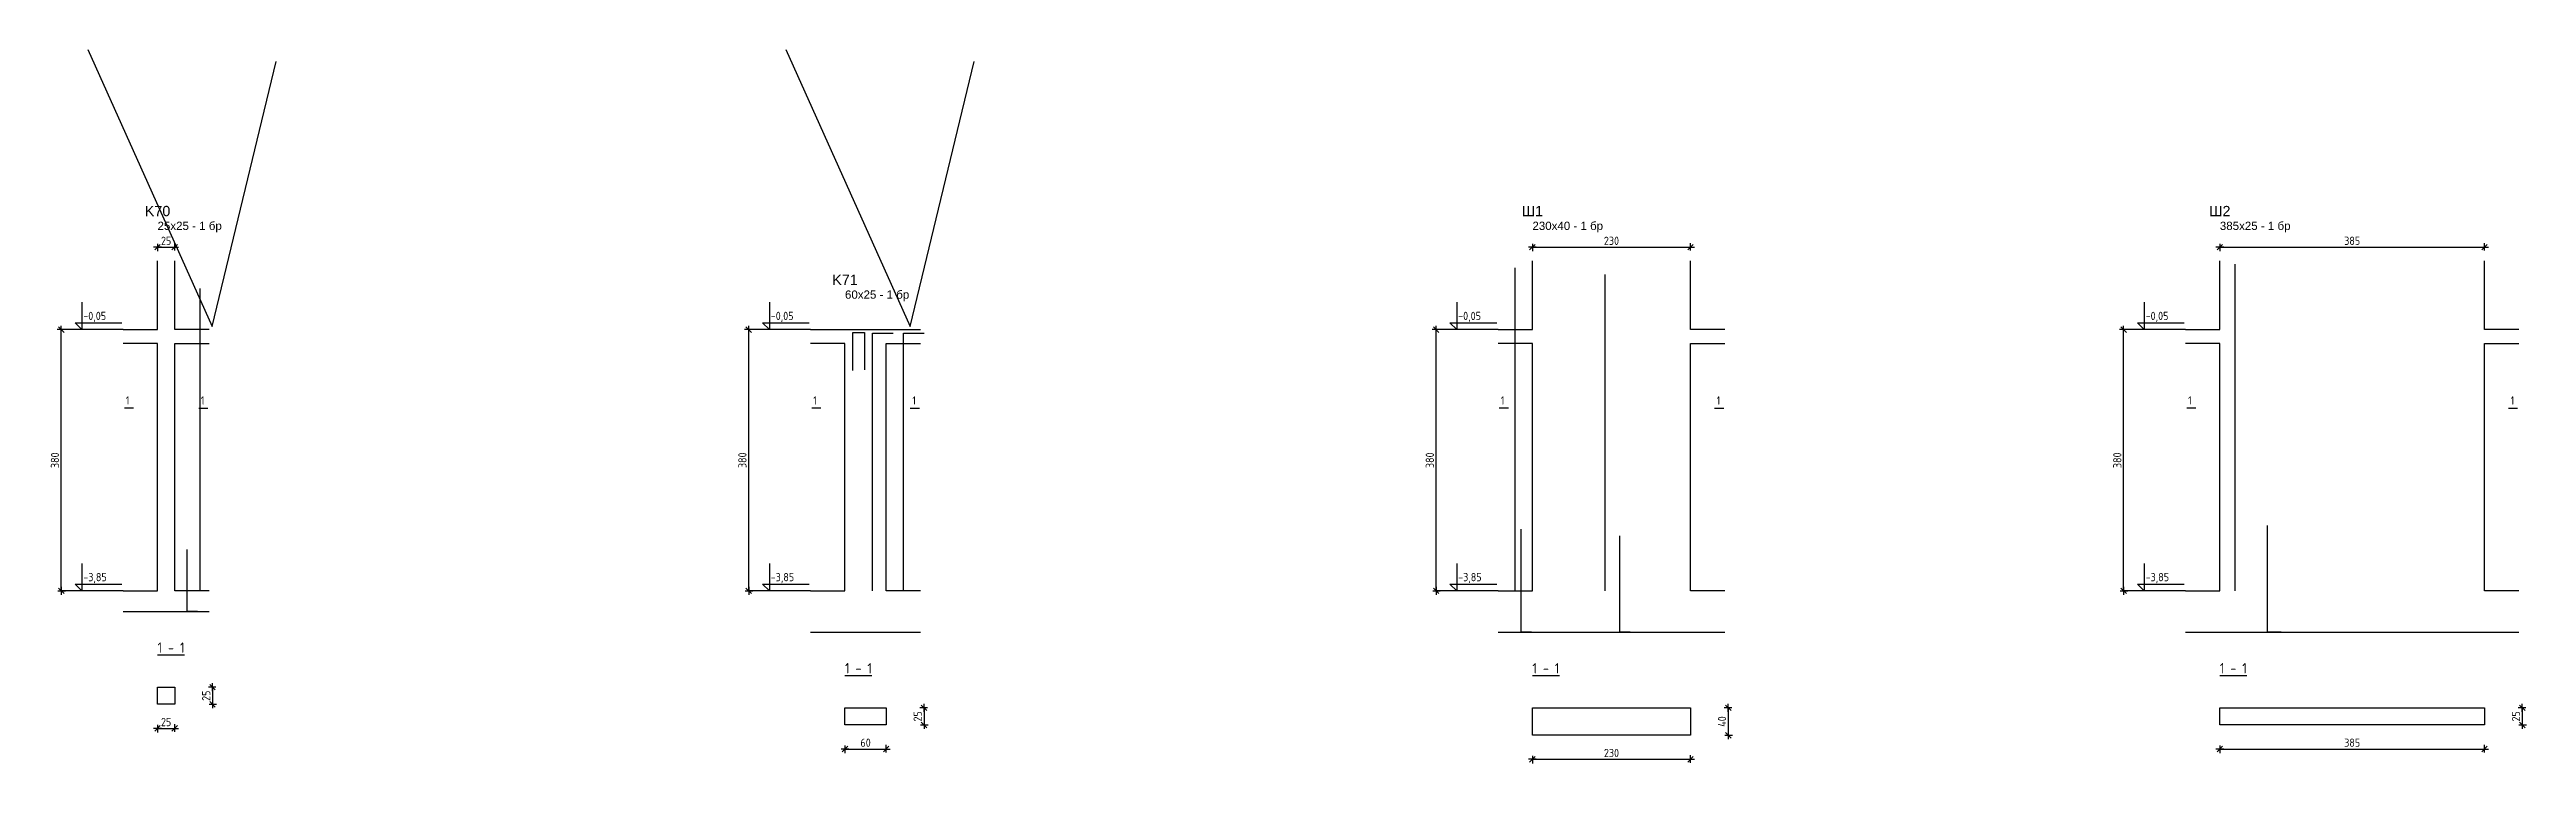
# Model space of a CAD drawing. Header units: millimetres. Extents: x 879 to 91735, y -13728 to 454.
# Drawn here: x 77071 to 80674, y -5904 to -4865 of the extents above; entities that cross this region are included whole.
import ezdxf
from ezdxf.enums import TextEntityAlignment as Align

# ---------------------------------------------------------------- set-up
doc = ezdxf.new("R2010")
doc.units = ezdxf.units.MM
doc.layers.add('1K_koti_razrezi', color=3, linetype='Continuous', lineweight=25)
doc.layers.add('1K_text-koloni', color=3, linetype='Continuous', lineweight=35)
for name, color, linetype in [('1K_SHA', 134, 'Continuous'), ('k_arm', 40, 'Continuous'), ('k_nadpisi', 8, 'Continuous'), ('KTX', 1, 'Continuous'), ('KTXTXT', 4, 'Continuous')]:
    doc.layers.add(name, color=color, linetype=linetype)
doc.styles.add('DIM', font='romans.shx', dxfattribs={"width": 0.85})
doc.styles.add('Z1', font='ARIAL.TTF')
doc.dimstyles.new('RAZR1', dxfattribs={"dimtxt": 12, "dimasz": 1, "dimexe": 0.3, "dimexo": 0, "dimgap": 0, "dimtad": 0, "dimrnd": 0.1, "dimzin": 14, "dimdsep": 46, "dimtxsty": 'DIM', "dimblk": 'DIM2', "dimcen": 0.09, "dimse1": 1, "dimse2": 1, "dimclrd": 256, "dimclre": 256, "dimclrt": 41, "dimadec": 8, "dimazin": 0, "dimtfac": 2.307692, "dimtix": 1, "dimtmove": 2, "dimatfit": 3, "dimldrblk": 'DIM2', "dimfxl": 0, "dimtvp": 0.769231, "dimtolj": 1, "dimtzin": 14, "dimarcsym": 0})

msp = doc.modelspace()

# ---------------------------------------------------------------- texts
at = {"layer": '1K_text-koloni', "style": 'Z1'}
for s, p in [('K70', (77227.915, -5092.606)), ('Ш1', (79227.915, -5092.606)), ('Ш2', (80227.915, -5092.606)), ('K71', (78227.915, -5192.606))]:
    msp.add_text(s, height=15, dxfattribs=at).set_placement(p, align=Align.TOP_CENTER)
for s, p in [('25x25 - 1 бр', (77227.915, -5127.606)), ('230x40 - 1 бр', (79227.915, -5127.606)), ('385x25 - 1 бр', (80227.915, -5127.606)), ('60x25 - 1 бр', (78227.915, -5227.606))]:
    msp.add_text(s, height=12, dxfattribs=at).set_placement(p)
at = {"layer": 'KTXTXT', "style": 'DIM', "width": 0.85}
for s, height, p in [('-0,05', 12, (77119.915, -5258.606)), ('-0,05', 12, (78119.915, -5258.606)), ('-0,05', 12, (79119.915, -5258.606)), ('-0,05', 12, (80119.915, -5258.606)), ('1', 12, (77181.715, -5381.606)), ('1', 12, (77290.858, -5381.606)), ('1', 12, (78181.715, -5381.606)), ('1', 12, (78325.858, -5381.606)), ('1', 12, (79181.715, -5381.606)), ('1', 12, (79495.858, -5381.606)), ('1', 12, (80181.715, -5381.606)), ('1', 12, (80650.858, -5381.606)), ('-3,85', 12, (77119.915, -5638.606)), ('-3,85', 12, (78119.915, -5638.606)), ('-3,85', 12, (79119.915, -5638.606)), ('-3,85', 12, (80119.915, -5638.606)), ('%%U1 - 1', 15, (77227.915, -5742.606)), ('%%U1 - 1', 15, (78227.915, -5772.606)), ('%%U1 - 1', 15, (79227.915, -5772.606)), ('%%U1 - 1', 15, (80227.915, -5772.606))]:
    msp.add_text(s, height=height, dxfattribs=at).set_placement(p)

# ---------------------------------------------------------------- blocks, each defined once
blk = doc.blocks.new('DIM2')
for p, q in [((-5.7, 0), (5.7, 0)), ((4, 4), (-4, -4)), ((0, -5), (0, 6))]:
    blk.add_line(p, q)
blk = doc.blocks.new('*D455')
at = {"layer": '1K_koti_razrezi', "lineweight": -2}
blk.add_line((77228.9, -5852.6), (77251.9, -5852.6), dxfattribs=at)
at = {"layer": 'Defpoints', "color": 0}
for p in [(77227.9, -5817.6), (77252.9, -5817.6), (77252.9, -5852.6)]:
    blk.add_point(p, dxfattribs=at)
at = {"layer": '1K_koti_razrezi', "lineweight": -2, "rotation": 180}
blk.add_blockref('DIM2', (77227.9, -5852.6), dxfattribs=at)
at = {"layer": '1K_koti_razrezi', "lineweight": -2}
blk.add_blockref('DIM2', (77252.9, -5852.6), dxfattribs=at)
at = {"layer": '1K_koti_razrezi', "color": 41, "insert": (77240.4, -5843.4), "char_height": 12, "attachment_point": 5, "style": 'DIM'}
blk.add_mtext('\\A1;25', dxfattribs=at)
blk = doc.blocks.new('*D456')
at = {"layer": '1K_koti_razrezi', "lineweight": -2}
blk.add_line((77307.9, -5793.6), (77307.9, -5816.6), dxfattribs=at)
at = {"layer": 'Defpoints', "color": 0}
for p in [(77252.9, -5792.6), (77252.9, -5817.6), (77307.9, -5817.6)]:
    blk.add_point(p, dxfattribs=at)
at = {"layer": '1K_koti_razrezi', "lineweight": -2}
for p, rotation in [((77307.9, -5792.6), 90), ((77307.9, -5817.6), 270)]:
    blk.add_blockref('DIM2', p, dxfattribs=dict(at, rotation=rotation))
at = {"layer": '1K_koti_razrezi', "color": 41, "insert": (77298.7, -5805.1), "char_height": 12, "attachment_point": 5, "rotation": 90, "style": 'DIM'}
blk.add_mtext('\\A1;25', dxfattribs=at)
blk = doc.blocks.new('*D457')
at = {"layer": '1K_koti_razrezi', "lineweight": -2}
blk.add_line((77228.9, -5152.6), (77251.9, -5152.6), dxfattribs=at)
at = {"layer": 'Defpoints', "color": 0}
for p in [(77252.9, -5152.6), (77227.9, -5272.6), (77252.9, -5272.6)]:
    blk.add_point(p, dxfattribs=at)
at = {"layer": '1K_koti_razrezi', "lineweight": -2, "rotation": 180}
blk.add_blockref('DIM2', (77227.9, -5152.6), dxfattribs=at)
at = {"layer": '1K_koti_razrezi', "lineweight": -2}
blk.add_blockref('DIM2', (77252.9, -5152.6), dxfattribs=at)
at = {"layer": '1K_koti_razrezi', "color": 41, "insert": (77240.4, -5143.4), "char_height": 12, "attachment_point": 5, "style": 'DIM'}
blk.add_mtext('\\A1;25', dxfattribs=at)
blk = doc.blocks.new('*D458')
at = {"layer": '1K_koti_razrezi', "lineweight": -2}
blk.add_line((77087.9, -5651.6), (77087.9, -5273.6), dxfattribs=at)
at = {"layer": 'Defpoints', "color": 0}
for p in [(77087.9, -5272.6), (77177.9, -5272.6), (77177.9, -5652.6)]:
    blk.add_point(p, dxfattribs=at)
at = {"layer": '1K_koti_razrezi', "lineweight": -2}
for p, rotation in [((77087.9, -5272.6), 90), ((77087.9, -5652.6), 270)]:
    blk.add_blockref('DIM2', p, dxfattribs=dict(at, rotation=rotation))
at = {"layer": '1K_koti_razrezi', "color": 41, "insert": (77078.7, -5462.6), "char_height": 12, "attachment_point": 5, "rotation": 90, "style": 'DIM'}
blk.add_mtext('\\A1;380', dxfattribs=at)
blk = doc.blocks.new('*D459')
at = {"layer": '1K_koti_razrezi', "lineweight": -2}
blk.add_line((78228.9, -5882.6), (78286.9, -5882.6), dxfattribs=at)
at = {"layer": 'Defpoints', "color": 0}
for p in [(78227.9, -5847.6), (78287.9, -5847.6), (78287.9, -5882.6)]:
    blk.add_point(p, dxfattribs=at)
at = {"layer": '1K_koti_razrezi', "lineweight": -2, "rotation": 180}
blk.add_blockref('DIM2', (78227.9, -5882.6), dxfattribs=at)
at = {"layer": '1K_koti_razrezi', "lineweight": -2}
blk.add_blockref('DIM2', (78287.9, -5882.6), dxfattribs=at)
at = {"layer": '1K_koti_razrezi', "color": 41, "insert": (78257.9, -5873.4), "char_height": 12, "attachment_point": 5, "style": 'DIM'}
blk.add_mtext('\\A1;60', dxfattribs=at)
blk = doc.blocks.new('*D460')
at = {"layer": '1K_koti_razrezi', "lineweight": -2}
blk.add_line((78342.9, -5823.6), (78342.9, -5846.6), dxfattribs=at)
at = {"layer": 'Defpoints', "color": 0}
for p in [(78287.9, -5822.6), (78287.9, -5847.6), (78342.9, -5847.6)]:
    blk.add_point(p, dxfattribs=at)
at = {"layer": '1K_koti_razrezi', "lineweight": -2}
for p, rotation in [((78342.9, -5822.6), 90), ((78342.9, -5847.6), 270)]:
    blk.add_blockref('DIM2', p, dxfattribs=dict(at, rotation=rotation))
at = {"layer": '1K_koti_razrezi', "color": 41, "insert": (78333.7, -5835.1), "char_height": 12, "attachment_point": 5, "rotation": 90, "style": 'DIM'}
blk.add_mtext('\\A1;25', dxfattribs=at)
blk = doc.blocks.new('*D461')
at = {"layer": '1K_koti_razrezi', "lineweight": -2}
blk.add_line((78087.9, -5651.6), (78087.9, -5273.6), dxfattribs=at)
at = {"layer": 'Defpoints', "color": 0}
for p in [(78087.9, -5272.6), (78177.9, -5272.6), (78177.9, -5652.6)]:
    blk.add_point(p, dxfattribs=at)
at = {"layer": '1K_koti_razrezi', "lineweight": -2}
for p, rotation in [((78087.9, -5272.6), 90), ((78087.9, -5652.6), 270)]:
    blk.add_blockref('DIM2', p, dxfattribs=dict(at, rotation=rotation))
at = {"layer": '1K_koti_razrezi', "color": 41, "insert": (78078.7, -5462.6), "char_height": 12, "attachment_point": 5, "rotation": 90, "style": 'DIM'}
blk.add_mtext('\\A1;380', dxfattribs=at)
blk = doc.blocks.new('*D462')
at = {"layer": '1K_koti_razrezi', "lineweight": -2}
blk.add_line((79228.9, -5897.6), (79456.9, -5897.6), dxfattribs=at)
at = {"layer": 'Defpoints', "color": 0}
for p in [(79227.9, -5862.6), (79457.9, -5862.6), (79457.9, -5897.6)]:
    blk.add_point(p, dxfattribs=at)
at = {"layer": '1K_koti_razrezi', "lineweight": -2, "rotation": 180}
blk.add_blockref('DIM2', (79227.9, -5897.6), dxfattribs=at)
at = {"layer": '1K_koti_razrezi', "lineweight": -2}
blk.add_blockref('DIM2', (79457.9, -5897.6), dxfattribs=at)
at = {"layer": '1K_koti_razrezi', "color": 41, "insert": (79342.9, -5888.4), "char_height": 12, "attachment_point": 5, "style": 'DIM'}
blk.add_mtext('\\A1;230', dxfattribs=at)
blk = doc.blocks.new('*D463')
at = {"layer": '1K_koti_razrezi', "lineweight": -2}
blk.add_line((79512.9, -5823.6), (79512.9, -5861.6), dxfattribs=at)
at = {"layer": 'Defpoints', "color": 0}
for p in [(79457.9, -5822.6), (79457.9, -5862.6), (79512.9, -5862.6)]:
    blk.add_point(p, dxfattribs=at)
at = {"layer": '1K_koti_razrezi', "lineweight": -2}
for p, rotation in [((79512.9, -5822.6), 90), ((79512.9, -5862.6), 270)]:
    blk.add_blockref('DIM2', p, dxfattribs=dict(at, rotation=rotation))
at = {"layer": '1K_koti_razrezi', "color": 41, "insert": (79503.7, -5842.6), "char_height": 12, "attachment_point": 5, "rotation": 90, "style": 'DIM'}
blk.add_mtext('\\A1;40', dxfattribs=at)
blk = doc.blocks.new('*D464')
at = {"layer": '1K_koti_razrezi', "lineweight": -2}
blk.add_line((79228.9, -5152.6), (79456.9, -5152.6), dxfattribs=at)
at = {"layer": 'Defpoints', "color": 0}
for p in [(79457.9, -5152.6), (79227.9, -5272.6), (79457.9, -5272.6)]:
    blk.add_point(p, dxfattribs=at)
at = {"layer": '1K_koti_razrezi', "lineweight": -2, "rotation": 180}
blk.add_blockref('DIM2', (79227.9, -5152.6), dxfattribs=at)
at = {"layer": '1K_koti_razrezi', "lineweight": -2}
blk.add_blockref('DIM2', (79457.9, -5152.6), dxfattribs=at)
at = {"layer": '1K_koti_razrezi', "color": 41, "insert": (79342.9, -5143.4), "char_height": 12, "attachment_point": 5, "style": 'DIM'}
blk.add_mtext('\\A1;230', dxfattribs=at)
blk = doc.blocks.new('*D465')
at = {"layer": '1K_koti_razrezi', "lineweight": -2}
blk.add_line((79087.9, -5651.6), (79087.9, -5273.6), dxfattribs=at)
at = {"layer": 'Defpoints', "color": 0}
for p in [(79087.9, -5272.6), (79177.9, -5272.6), (79177.9, -5652.6)]:
    blk.add_point(p, dxfattribs=at)
at = {"layer": '1K_koti_razrezi', "lineweight": -2}
for p, rotation in [((79087.9, -5272.6), 90), ((79087.9, -5652.6), 270)]:
    blk.add_blockref('DIM2', p, dxfattribs=dict(at, rotation=rotation))
at = {"layer": '1K_koti_razrezi', "color": 41, "insert": (79078.7, -5462.6), "char_height": 12, "attachment_point": 5, "rotation": 90, "style": 'DIM'}
blk.add_mtext('\\A1;380', dxfattribs=at)
blk = doc.blocks.new('*D466')
at = {"layer": '1K_koti_razrezi', "lineweight": -2}
blk.add_line((80228.9, -5882.6), (80611.9, -5882.6), dxfattribs=at)
at = {"layer": 'Defpoints', "color": 0}
for p in [(80227.9, -5847.6), (80612.9, -5847.6), (80612.9, -5882.6)]:
    blk.add_point(p, dxfattribs=at)
at = {"layer": '1K_koti_razrezi', "lineweight": -2, "rotation": 180}
blk.add_blockref('DIM2', (80227.9, -5882.6), dxfattribs=at)
at = {"layer": '1K_koti_razrezi', "lineweight": -2}
blk.add_blockref('DIM2', (80612.9, -5882.6), dxfattribs=at)
at = {"layer": '1K_koti_razrezi', "color": 41, "insert": (80420.4, -5873.4), "char_height": 12, "attachment_point": 5, "style": 'DIM'}
blk.add_mtext('\\A1;385', dxfattribs=at)
blk = doc.blocks.new('*D467')
at = {"layer": '1K_koti_razrezi', "lineweight": -2}
blk.add_line((80667.9, -5823.6), (80667.9, -5846.6), dxfattribs=at)
at = {"layer": 'Defpoints', "color": 0}
for p in [(80612.9, -5822.6), (80612.9, -5847.6), (80667.9, -5847.6)]:
    blk.add_point(p, dxfattribs=at)
at = {"layer": '1K_koti_razrezi', "lineweight": -2}
for p, rotation in [((80667.9, -5822.6), 90), ((80667.9, -5847.6), 270)]:
    blk.add_blockref('DIM2', p, dxfattribs=dict(at, rotation=rotation))
at = {"layer": '1K_koti_razrezi', "color": 41, "insert": (80658.7, -5835.1), "char_height": 12, "attachment_point": 5, "rotation": 90, "style": 'DIM'}
blk.add_mtext('\\A1;25', dxfattribs=at)
blk = doc.blocks.new('*D468')
at = {"layer": '1K_koti_razrezi', "lineweight": -2}
blk.add_line((80228.9, -5152.6), (80611.9, -5152.6), dxfattribs=at)
at = {"layer": 'Defpoints', "color": 0}
for p in [(80612.9, -5152.6), (80227.9, -5272.6), (80612.9, -5272.6)]:
    blk.add_point(p, dxfattribs=at)
at = {"layer": '1K_koti_razrezi', "lineweight": -2, "rotation": 180}
blk.add_blockref('DIM2', (80227.9, -5152.6), dxfattribs=at)
at = {"layer": '1K_koti_razrezi', "lineweight": -2}
blk.add_blockref('DIM2', (80612.9, -5152.6), dxfattribs=at)
at = {"layer": '1K_koti_razrezi', "color": 41, "insert": (80420.4, -5143.4), "char_height": 12, "attachment_point": 5, "style": 'DIM'}
blk.add_mtext('\\A1;385', dxfattribs=at)
blk = doc.blocks.new('*D469')
at = {"layer": '1K_koti_razrezi', "lineweight": -2}
blk.add_line((80087.9, -5651.6), (80087.9, -5273.6), dxfattribs=at)
at = {"layer": 'Defpoints', "color": 0}
for p in [(80087.9, -5272.6), (80177.9, -5272.6), (80177.9, -5652.6)]:
    blk.add_point(p, dxfattribs=at)
at = {"layer": '1K_koti_razrezi', "lineweight": -2}
for p, rotation in [((80087.9, -5272.6), 90), ((80087.9, -5652.6), 270)]:
    blk.add_blockref('DIM2', p, dxfattribs=dict(at, rotation=rotation))
at = {"layer": '1K_koti_razrezi', "color": 41, "insert": (80078.7, -5462.6), "char_height": 12, "attachment_point": 5, "rotation": 90, "style": 'DIM'}
blk.add_mtext('\\A1;380', dxfattribs=at)

# ---------------------------------------------------------------- dimensions: what is measured, and where the dimension line sits
at = {"layer": '1K_koti_razrezi'}
for base, p1, p2, picture, middle in [((77252.915, -5152.606), (77227.915, -5272.606), (77252.915, -5272.606), '*D457', (77240.415, -5143.375)), ((79457.915, -5152.606), (79227.915, -5272.606), (79457.915, -5272.606), '*D464', (79342.915, -5143.375)), ((80612.915, -5152.606), (80227.915, -5272.606), (80612.915, -5272.606), '*D468', (80420.415, -5143.375)), ((77252.915, -5852.606), (77227.915, -5817.606), (77252.915, -5817.606), '*D455', (77240.415, -5843.375)), ((78287.915, -5882.606), (78227.915, -5847.606), (78287.915, -5847.606), '*D459', (78257.915, -5873.375)), ((79457.915, -5897.606), (79227.915, -5862.606), (79457.915, -5862.606), '*D462', (79342.915, -5888.375)), ((80612.915, -5882.606), (80227.915, -5847.606), (80612.915, -5847.606), '*D466', (80420.415, -5873.375))]:
    dim = msp.add_linear_dim(base=base, p1=p1, p2=p2, dimstyle='RAZR1', dxfattribs=at)
    dim.commit()
    dim.dimension.update_dxf_attribs({"geometry": picture, "text_midpoint": middle})
for base, p1, p2, picture, middle in [((77087.915, -5272.606), (77177.915, -5652.606), (77177.915, -5272.606), '*D458', (77078.684, -5462.606)), ((78087.915, -5272.606), (78177.915, -5652.606), (78177.915, -5272.606), '*D461', (78078.684, -5462.606)), ((79087.915, -5272.606), (79177.915, -5652.606), (79177.915, -5272.606), '*D465', (79078.684, -5462.606)), ((80087.915, -5272.606), (80177.915, -5652.606), (80177.915, -5272.606), '*D469', (80078.684, -5462.606)), ((77307.915, -5817.606), (77252.915, -5792.606), (77252.915, -5817.606), '*D456', (77298.684, -5805.106)), ((78342.915, -5847.606), (78287.915, -5822.606), (78287.915, -5847.606), '*D460', (78333.684, -5835.106)), ((79512.915, -5862.606), (79457.915, -5822.606), (79457.915, -5862.606), '*D463', (79503.684, -5842.606)), ((80667.915, -5847.606), (80612.915, -5822.606), (80612.915, -5847.606), '*D467', (80658.684, -5835.106))]:
    dim = msp.add_linear_dim(base=base, p1=p1, p2=p2, angle=90, dimstyle='RAZR1', dxfattribs=at)
    dim.commit()
    dim.dimension.update_dxf_attribs({"geometry": picture, "text_midpoint": middle})

# ---------------------------------------------------------------- linework, layer by layer
at = {"layer": '1K_koti_razrezi'}
for p, q in [((77177.915, -5272.606), (77087.915, -5272.606)), ((78177.915, -5272.606), (78087.915, -5272.606)), ((79177.915, -5272.606), (79087.915, -5272.606)), ((80177.915, -5272.606), (80087.915, -5272.606)), ((77177.915, -5652.606), (77087.915, -5652.606)), ((78177.915, -5652.606), (78087.915, -5652.606)), ((79177.915, -5652.606), (79087.915, -5652.606)), ((80177.915, -5652.606), (80087.915, -5652.606))]:
    msp.add_line(p, q, dxfattribs=at)
at = {"layer": '1K_SHA'}
for p, q in [((78177.915, -5272.606), (78337.915, -5272.606)), ((77177.915, -5682.606), (77302.915, -5682.606)), ((78177.915, -5712.606), (78337.915, -5712.606)), ((79177.915, -5712.606), (79507.915, -5712.606)), ((80177.915, -5712.606), (80662.915, -5712.606))]:
    msp.add_line(p, q, dxfattribs=at)
for points in [[(77177.915, -5272.606), (77227.915, -5272.606), (77227.915, -5172.606)], [(77302.915, -5272.606), (77252.915, -5272.606), (77252.915, -5172.606)], [(79177.915, -5272.606), (79227.915, -5272.606), (79227.915, -5172.606)], [(79202.915, -5652.606), (79202.915, -5272.606), (79202.915, -5182.606)], [(79507.915, -5272.606), (79457.915, -5272.606), (79457.915, -5172.606)], [(80177.915, -5272.606), (80227.915, -5272.606), (80227.915, -5172.606)], [(80250.053, -5652.606), (80250.053, -5272.606), (80250.053, -5177.606)], [(80662.915, -5272.606), (80612.915, -5272.606), (80612.915, -5172.606)], [(79333.652, -5652.606), (79333.652, -5272.606), (79333.652, -5192.606)], [(77177.915, -5652.606), (77227.915, -5652.606), (77227.915, -5292.606), (77177.915, -5292.606)], [(77302.915, -5652.606), (77252.915, -5652.606), (77252.915, -5292.606), (77302.915, -5292.606)], [(78177.915, -5652.606), (78227.915, -5652.606), (78227.915, -5292.606), (78177.915, -5292.606)], [(78337.915, -5652.606), (78287.915, -5652.606), (78287.915, -5292.606), (78337.915, -5292.606)], [(79177.915, -5652.606), (79227.915, -5652.606), (79227.915, -5292.606), (79177.915, -5292.606)], [(79507.915, -5652.606), (79457.915, -5652.606), (79457.915, -5292.606), (79507.915, -5292.606)], [(80177.915, -5652.606), (80227.915, -5652.606), (80227.915, -5292.606), (80177.915, -5292.606)], [(80662.915, -5652.606), (80612.915, -5652.606), (80612.915, -5292.606), (80662.915, -5292.606)], [(79226.359, -5712.606), (79211.359, -5712.606), (79211.359, -5652.606), (79211.359, -5562.606)], [(79370.126, -5712.606), (79355.126, -5712.606), (79355.126, -5652.606), (79355.126, -5572.606)], [(80317.113, -5712.606), (80297.113, -5712.606), (80297.113, -5652.606), (80297.113, -5557.606)], [(77227.915, -5792.606), (77252.915, -5792.606), (77252.915, -5817.606), (77227.915, -5817.606), (77227.915, -5792.606)], [(78227.915, -5822.606), (78287.915, -5822.606), (78287.915, -5847.606), (78227.915, -5847.606), (78227.915, -5822.606)], [(79227.915, -5822.606), (79457.915, -5822.606), (79457.915, -5862.606), (79227.915, -5862.606), (79227.915, -5822.606)], [(80227.915, -5822.606), (80612.915, -5822.606), (80612.915, -5847.606), (80227.915, -5847.606), (80227.915, -5822.606)]]:
    msp.add_lwpolyline(points, dxfattribs=at)
at = {"layer": 'k_arm'}
for points in [[(77289.704, -5652.606), (77289.704, -5272.606), (77289.704, -5212.606)], [(78239.184, -5332.217), (78239.184, -5276.883), (78256.46, -5276.883), (78256.46, -5331.04)], [(78267.959, -5652.606), (78267.959, -5277.606), (78297.959, -5277.606)], [(78312.915, -5652.606), (78312.915, -5277.606)], [(78312.915, -5277.606), (78342.915, -5277.606)], [(77286.058, -5682.606), (77271.058, -5682.606), (77271.058, -5652.606), (77271.058, -5592.606)]]:
    msp.add_lwpolyline(points, dxfattribs=at)
at = {"layer": 'k_nadpisi'}
for points in [[(77126.374, -4865.184), (77307.193, -5267.838), (77400.29, -4882.429)], [(78141.758, -4865.184), (78322.577, -5267.838), (78415.675, -4882.429)]]:
    msp.add_lwpolyline(points, dxfattribs=at)
at = {"layer": 'KTX'}
for p, q in [((77192.915, -5386.606), (77179.715, -5386.606)), ((77287.915, -5386.606), (77301.115, -5386.606)), ((78192.915, -5386.606), (78179.715, -5386.606)), ((78322.915, -5386.606), (78336.115, -5386.606)), ((79192.915, -5386.606), (79179.715, -5386.606)), ((79492.915, -5386.606), (79506.115, -5386.606)), ((80192.915, -5386.606), (80179.715, -5386.606)), ((80647.915, -5386.606), (80661.115, -5386.606))]:
    msp.add_line(p, q, dxfattribs=at)
for points in [[(77117.915, -5232.606), (77117.915, -5272.606), (77107.915, -5262.606), (77175.915, -5262.606)], [(78117.915, -5232.606), (78117.915, -5272.606), (78107.915, -5262.606), (78175.915, -5262.606)], [(79117.915, -5232.606), (79117.915, -5272.606), (79107.915, -5262.606), (79175.915, -5262.606)], [(80117.915, -5232.606), (80117.915, -5272.606), (80107.915, -5262.606), (80175.915, -5262.606)], [(77117.915, -5612.606), (77117.915, -5652.606), (77107.915, -5642.606), (77175.915, -5642.606)], [(78117.915, -5612.606), (78117.915, -5652.606), (78107.915, -5642.606), (78175.915, -5642.606)], [(79117.915, -5612.606), (79117.915, -5652.606), (79107.915, -5642.606), (79175.915, -5642.606)], [(80117.915, -5612.606), (80117.915, -5652.606), (80107.915, -5642.606), (80175.915, -5642.606)]]:
    msp.add_lwpolyline(points, dxfattribs=at)

msp.set_redraw_order([(e.dxf.handle, doc.entitydb.next_handle()) for e in msp.query("TEXT MTEXT ATTDEF DIMENSION ARC_DIMENSION")])  # texts and dimensions are drawn at this point

doc.saveas('drawing.dxf')
